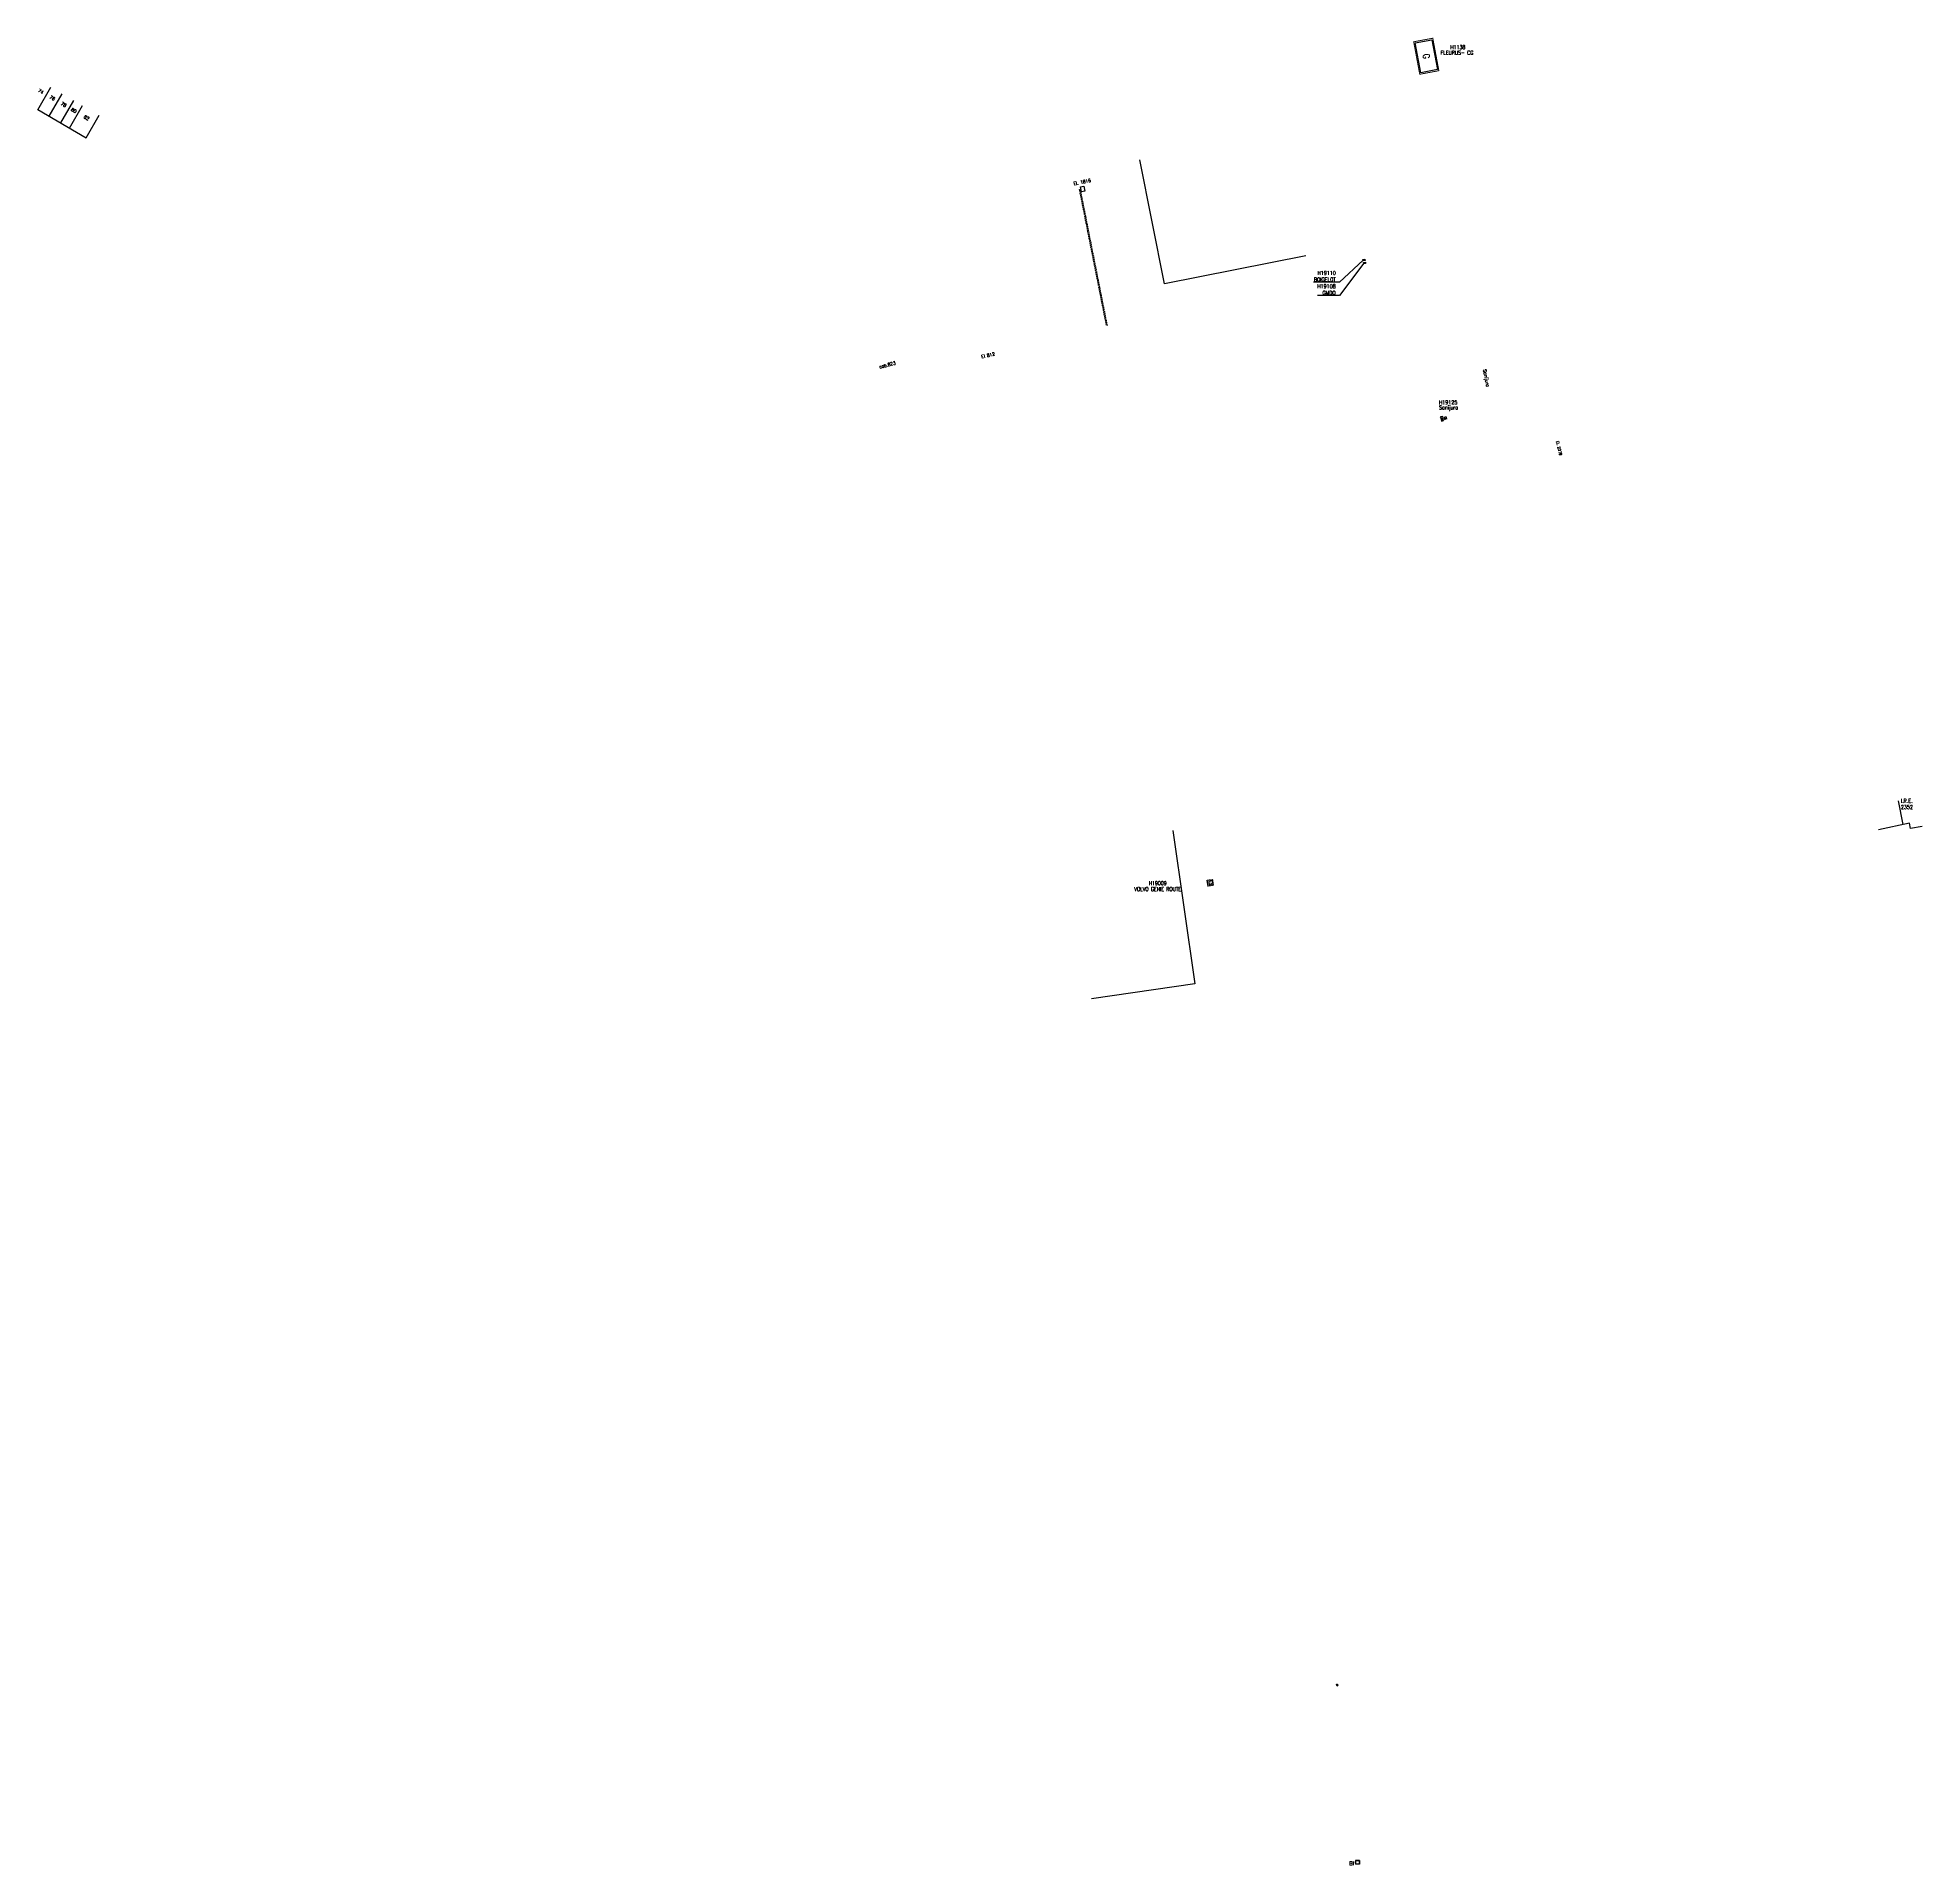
# Model space of a CAD drawing. Header units: millimetres. Extents: x 161129 to 161852, y 126273 to 126973.
import ezdxf
from ezdxf.enums import TextEntityAlignment as Align

# ---------------------------------------------------------------- set-up
doc = ezdxf.new("R2010")
doc.units = ezdxf.units.MM
doc.linetypes.add('DASHED', pattern=[0.75, 0.5, -0.25])
doc.layers.get('0').update_dxf_attribs({"linetype": 'CONTINUOUS'})
for name, color, linetype in [('G_210', 7, 'CONTINUOUS'), ('M_200', 7, 'CONTINUOUS'), ('W0100', 7, 'CONTINUOUS'), ('W0112', 1, 'DASHED'), ('W0400', 7, 'CONTINUOUS'), ('W0420', 7, 'CONTINUOUS'), ('W0432', 7, 'CONTINUOUS'), ('W0984', 7, 'CONTINUOUS'), ('W0991', 7, 'CONTINUOUS')]:
    doc.layers.add(name, color=color, linetype=linetype)
doc.styles.add('G_ROMANS', font='ROMANS.SHX', dxfattribs={"width": 0.75})
doc.styles.get("Standard").update_dxf_attribs({"font": 'romans.shx', "width": 0.85})
doc.dimstyles.get("Standard").update_dxf_attribs({"dimtxt": 1.5, "dimasz": 1.2, "dimexe": 0.625, "dimexo": 0.625, "dimgap": 0.25, "dimtad": 1, "dimdec": 1, "dimzin": 0, "dimdsep": 46, "dimtxsty": 'Standard', "dimcen": -0.5, "dimadec": 0, "dimazin": 0, "dimtfac": 1, "dimtdec": 1, "dimtmove": 0, "dimatfit": 3, "dimfxl": 0, "dimtolj": 1, "dimtzin": 0, "dimarcsym": 0})

# ---------------------------------------------------------------- blocks, each defined once
blk = doc.blocks.new('G_210_17')
at = {"color": 0, "linetype": 'Continuous', "const_width": 0.35, "flags": 128}
blk.add_lwpolyline([(2, 2), (2, -2), (-2, -2), (-2, 2)], close=True, dxfattribs=at)
at = {"color": 0, "linetype": 'Continuous'}
blk.add_lwpolyline([(-1.5, 1.5), (1.5, 1.5), (1.5, -1.5), (-1.5, -1.5)], close=True, dxfattribs=at)
at = {"color": 0, "linetype": 'Continuous', "style": 'G_ROMANS', "width": 0.75}
blk.add_text('G', height=2.5, dxfattribs=at).set_placement((0, 0), align=Align.MIDDLE_CENTER)
for tag, height, p in [('NUM', 4, (0, 14)), ('NOM', 4, (0, 9)), ('BCL', 3, (0, 5))]:
    blk.add_attdef(tag, text='', height=height, dxfattribs=at).set_placement(p, align=Align.MIDDLE)
at = {"color": 0, "linetype": 'Continuous', "style": 'G_ROMANS', "width": 0.75, "flags": 3}
for tag, p in [('DEF_COUP', (0.1, -7.6)), ('DEF_TYPE', (0.1, -10.1)), ('DEF_LEG', (0.1, -5.1))]:
    blk.add_attdef(tag, text='', height=1.2, dxfattribs=at).set_placement(p, align=Align.MIDDLE)
blk = doc.blocks.new('T432')
at = {"flags": 128}
for points in [[(0.8, 0.8), (-0.8, 0.8)], [(-0.8, 0.8), (-0.8, 0)], [(0.8, 0.8), (-0.8, 0)], [(-0.8, 0), (0.8, 0)], [(-0.4, 2.1), (-0.4, 1.3)], [(-0.4, 1.3), (0.4, 1.3)], [(-0.39, 2.1), (0.41, 2.1)], [(0, 1.7), (0.4, 1.7)], [(0.4, 1.3), (0.4, 1.7)], [(0.8, 0), (0.8, 0.8)]]:
    blk.add_lwpolyline(points, dxfattribs=at)
blk = doc.blocks.new('*U3')
at = {"layer": 'G_210', "color": 0, "linetype": 'Continuous', "const_width": 0.35, "flags": 128}
blk.add_lwpolyline([(12.66, 7.48), (12.66, 0), (0, 0), (0, 7.48)], close=True, dxfattribs=at)
at = {"layer": 'G_210', "color": 0, "linetype": 'Continuous'}
blk.add_lwpolyline([(0.5, 6.98), (12.16, 6.98), (12.16, 0.5), (0.5, 0.5)], close=True, dxfattribs=at)
at = {"layer": 'G_210', "insert": (6.33, 3.74), "char_height": 2.5, "width": 12.6586, "attachment_point": 5}
blk.add_mtext('G', dxfattribs=at)
at = {"layer": 'G_210', "color": 0, "linetype": 'Continuous', "width": 0.75}
for tag, height, p in [('NUM', 2, (2, 12.5)), ('NOM', 2, (2, 9.68)), ('BCL', 1.5, (2, 7))]:
    blk.add_attdef(tag, text='', height=height, dxfattribs=at).set_placement(p, align=Align.MIDDLE)
at = {"layer": 'G_210', "color": 0, "linetype": 'Continuous', "width": 0.75, "flags": 3}
for tag, p in [('DEF_COUP', (2.14, -5.61)), ('DEF_LEG', (2.14, -3.11)), ('DEF_TYPE', (2.14, -8.11))]:
    blk.add_attdef(tag, text='', height=1.2, dxfattribs=at).set_placement(p, align=Align.MIDDLE)
blk = doc.blocks.new('T400')
for p, q in [((-0.15, 0.3), (0.15, 0.3)), ((-0.15, -0.25), (-0.15, 0.3)), ((-0.15, 0.15), (0.15, 0.15)), ((-0.15, 0), (0.15, 0)), ((0.15, 0.3), (0.15, -0.25)), ((-0.15, -0.15), (0.15, -0.15)), ((-0.15, -0.25), (-0.15, -0.3)), ((-0.15, -0.3), (0.15, -0.3)), ((0.15, -0.3), (0.15, -0.25))]:
    blk.add_line(p, q)
blk = doc.blocks.new('T420')
for p, q in [((0.75, 0.75), (-0.75, 0.75)), ((-0.75, 0.75), (-0.75, -0.75)), ((0.75, 0.75), (0.75, -0.75)), ((0.75, -0.75), (-0.75, -0.75))]:
    blk.add_line(p, q)
blk.add_ellipse((0, 0), major_axis=(-0.53, 0.53), ratio=1, start_param=3.926991, end_param=10.210176)

msp = doc.modelspace()

# ---------------------------------------------------------------- linework, layer by layer
at = {"layer": 'G_210', "flags": 128}
for points in [[(161637.23, 126888.25), (161637.91, 126888.37), (161638.01, 126887.81), (161637.34, 126887.69), (161637.23, 126888.25)], [(161637.46, 126887.1), (161638.14, 126887.22), (161638.24, 126886.65), (161637.57, 126886.53), (161637.46, 126887.1)]]:
    msp.add_lwpolyline(points, dxfattribs=at)
at = {"layer": 'W0100', "color": 253, "flags": 128}
for points in [[(161129.31, 126945.66), (161134.32, 126954.32)], [(161133.64, 126943.16), (161138.65, 126951.81)], [(161129.22, 126945.72), (161147.83, 126934.94), (161152.84, 126943.59)], [(161138.05, 126940.6), (161143.06, 126949.25)], [(161141.42, 126938.65), (161146.44, 126947.3)]]:
    msp.add_lwpolyline(points, dxfattribs=at)
at = {"layer": 'W0100', "color": 252, "flags": 128}
msp.add_lwpolyline([(161615.33, 126889.7), (161561.09, 126878.92), (161551.66, 126926.5)], dxfattribs=at)
at = {"layer": 'W0100', "color": 252}
msp.add_lwpolyline([(161530.19, 126916.38), (161530.61, 126914.43), (161529.39, 126914.17), (161528.96, 126916.12)], close=True, dxfattribs=at)
for points in [[(161844.24, 126671.6), (161842.45, 126680.75)], [(161564.33, 126669.37), (161572.79, 126610.53), (161533.19, 126604.84)], [(161851.64, 126670.91), (161847.15, 126670.06), (161846.76, 126672.14), (161834.85, 126669.56)]]:
    msp.add_lwpolyline(points, dxfattribs=at)
at = {"layer": 'W0112', "color": 252, "flags": 128}
msp.add_lwpolyline([(161538.9, 126863.11), (161528.61, 126915.04), (161528.8, 126915.08), (161539.12, 126863), (161538.93, 126862.96)], close=True, dxfattribs=at)

# ---------------------------------------------------------------- block references
at = {"layer": 'G_210'}
ref = msp.add_blockref('*U3', (161656.66, 126971.7), dxfattribs=dict(at, rotation=280.5926852313915))
ref.add_attrib('NUM', 'H1138', dxfattribs={"color": 0, "linetype": 'Continuous', "height": 1.5, "width": 0.75}).set_placement((161673.6, 126969.62), align=Align.MIDDLE)
ref.add_attrib('NOM', 'FLEURUS- CG', dxfattribs={"color": 0, "linetype": 'Continuous', "height": 1.5, "width": 0.75}).set_placement((161673.28, 126967.52), align=Align.MIDDLE)
at = {"layer": 'G_210', "color": 252}
ref = msp.add_blockref('G_210_17', (161578.66, 126649.28), dxfattribs=dict(at, xscale=0.6, yscale=0.6, zscale=0.6, rotation=8.610339470088812))
ref.add_attrib('NUM', 'H19009', dxfattribs={"layer": '0', "color": 0, "linetype": 'Continuous', "height": 1.5, "style": 'G_ROMANS', "width": 0.75}).set_placement((161558.56, 126649.13), align=Align.MIDDLE)
ref.add_attrib('NOM', 'VOLVO GENIE ROUTE', dxfattribs={"layer": '0', "color": 0, "linetype": 'Continuous', "height": 1.5, "style": 'G_ROMANS', "width": 0.75}).set_placement((161558.53, 126646.87), align=Align.MIDDLE)
at = {"layer": 'W0400', "color": 252, "rotation": 12.8813568459534}
msp.add_blockref('T400', (161627.36, 126341.77), dxfattribs=at)
at = {"layer": 'W0420', "color": 252}
msp.add_blockref('T420', (161635.11, 126273.74), dxfattribs=at)
at = {"layer": 'W0432', "rotation": 279.9502000632789}
msp.add_blockref('T432', (161667.14, 126827.1), dxfattribs=at)

# ---------------------------------------------------------------- texts
at = {"layer": 'G_210', "linetype": 'Continuous', "char_height": 1.5, "attachment_point": 9}
for s, insert in [('H19110\\PBOIGELOT', (161626.82, 126879.81)), ('H19108\\PGMDO', (161626.77, 126874.72))]:
    msp.add_mtext(s, dxfattribs=dict(at, insert=insert))
at = {"layer": 'M_200', "color": 252, "linetype": 'Continuous', "width": 0.85}
for s, p in [('2352', (161843.43, 126677.54)), ('I.R.E.', (161843.43, 126679.96))]:
    msp.add_text(s, height=1.5, dxfattribs=at).set_placement(p)
at = {"layer": 'W0100', "color": 252, "linetype": 'Continuous', "width": 0.943125}
for s, rotation, p in [('EL 1816', 11.08043, (161526.41, 126916.69)), ('cab.823', 14.76686, (161451.98, 126846.4)), ('El 812', 11.83162, (161491.08, 126850.35))]:
    msp.add_text(s, height=1.258, rotation=rotation, dxfattribs=at).set_placement(p)
at = {"layer": 'W0100', "color": 252, "linetype": 'Continuous'}
msp.add_text('EL 2279', height=1, rotation=282.8463, dxfattribs=at).set_placement((161711.3, 126818.55))
at = {"layer": 'W0420', "color": 252, "linetype": 'Continuous'}
msp.add_text('BI', height=1.5, dxfattribs=at).set_placement((161631.99, 126272.59))
at = {"layer": 'W0432', "linetype": 'Continuous', "width": 0.85}
for s, p in [('Sanijura', (161666.39, 126830.76)), ('H19125', (161666.38, 126832.71))]:
    msp.add_text(s, height=1.5, rotation=0.00871, dxfattribs=at).set_placement(p)
at = {"layer": 'W0984', "color": 252, "linetype": 'Continuous'}
msp.add_text('Sanijura', height=1.25, rotation=281.04578, dxfattribs=at).set_placement((161683.27, 126846))
at = {"layer": 'W0991', "color": 253}
for s, p in [('74', (161130.45, 126952.71)), ('76', (161134.82, 126950.18)), ('78', (161139.19, 126947.65)), ('80', (161143.08, 126945.39)), ('82', (161147.97, 126942.56))]:
    msp.add_text(s, height=1.25, rotation=329.91357, dxfattribs=at).set_placement(p, align=Align.MIDDLE)

# ---------------------------------------------------------------- leaders
at = {"layer": 'G_210', "linetype": 'Continuous', "annotation_type": 0, "has_hookline": 1, "hookline_direction": 1}
for points, text_width in [([(161637.29, 126887.97), (161628.27, 126879.56), (161627.07, 126879.56)], 8.56), ([(161637.52, 126886.82), (161628.22, 126874.47), (161627.02, 126874.47)], 6.98)]:
    msp.add_leader(points, dimstyle='Standard', override={"dimgap": 0.25, "dimtad": 1}, dxfattribs=dict(at, text_width=text_width))

doc.saveas('drawing.dxf')
